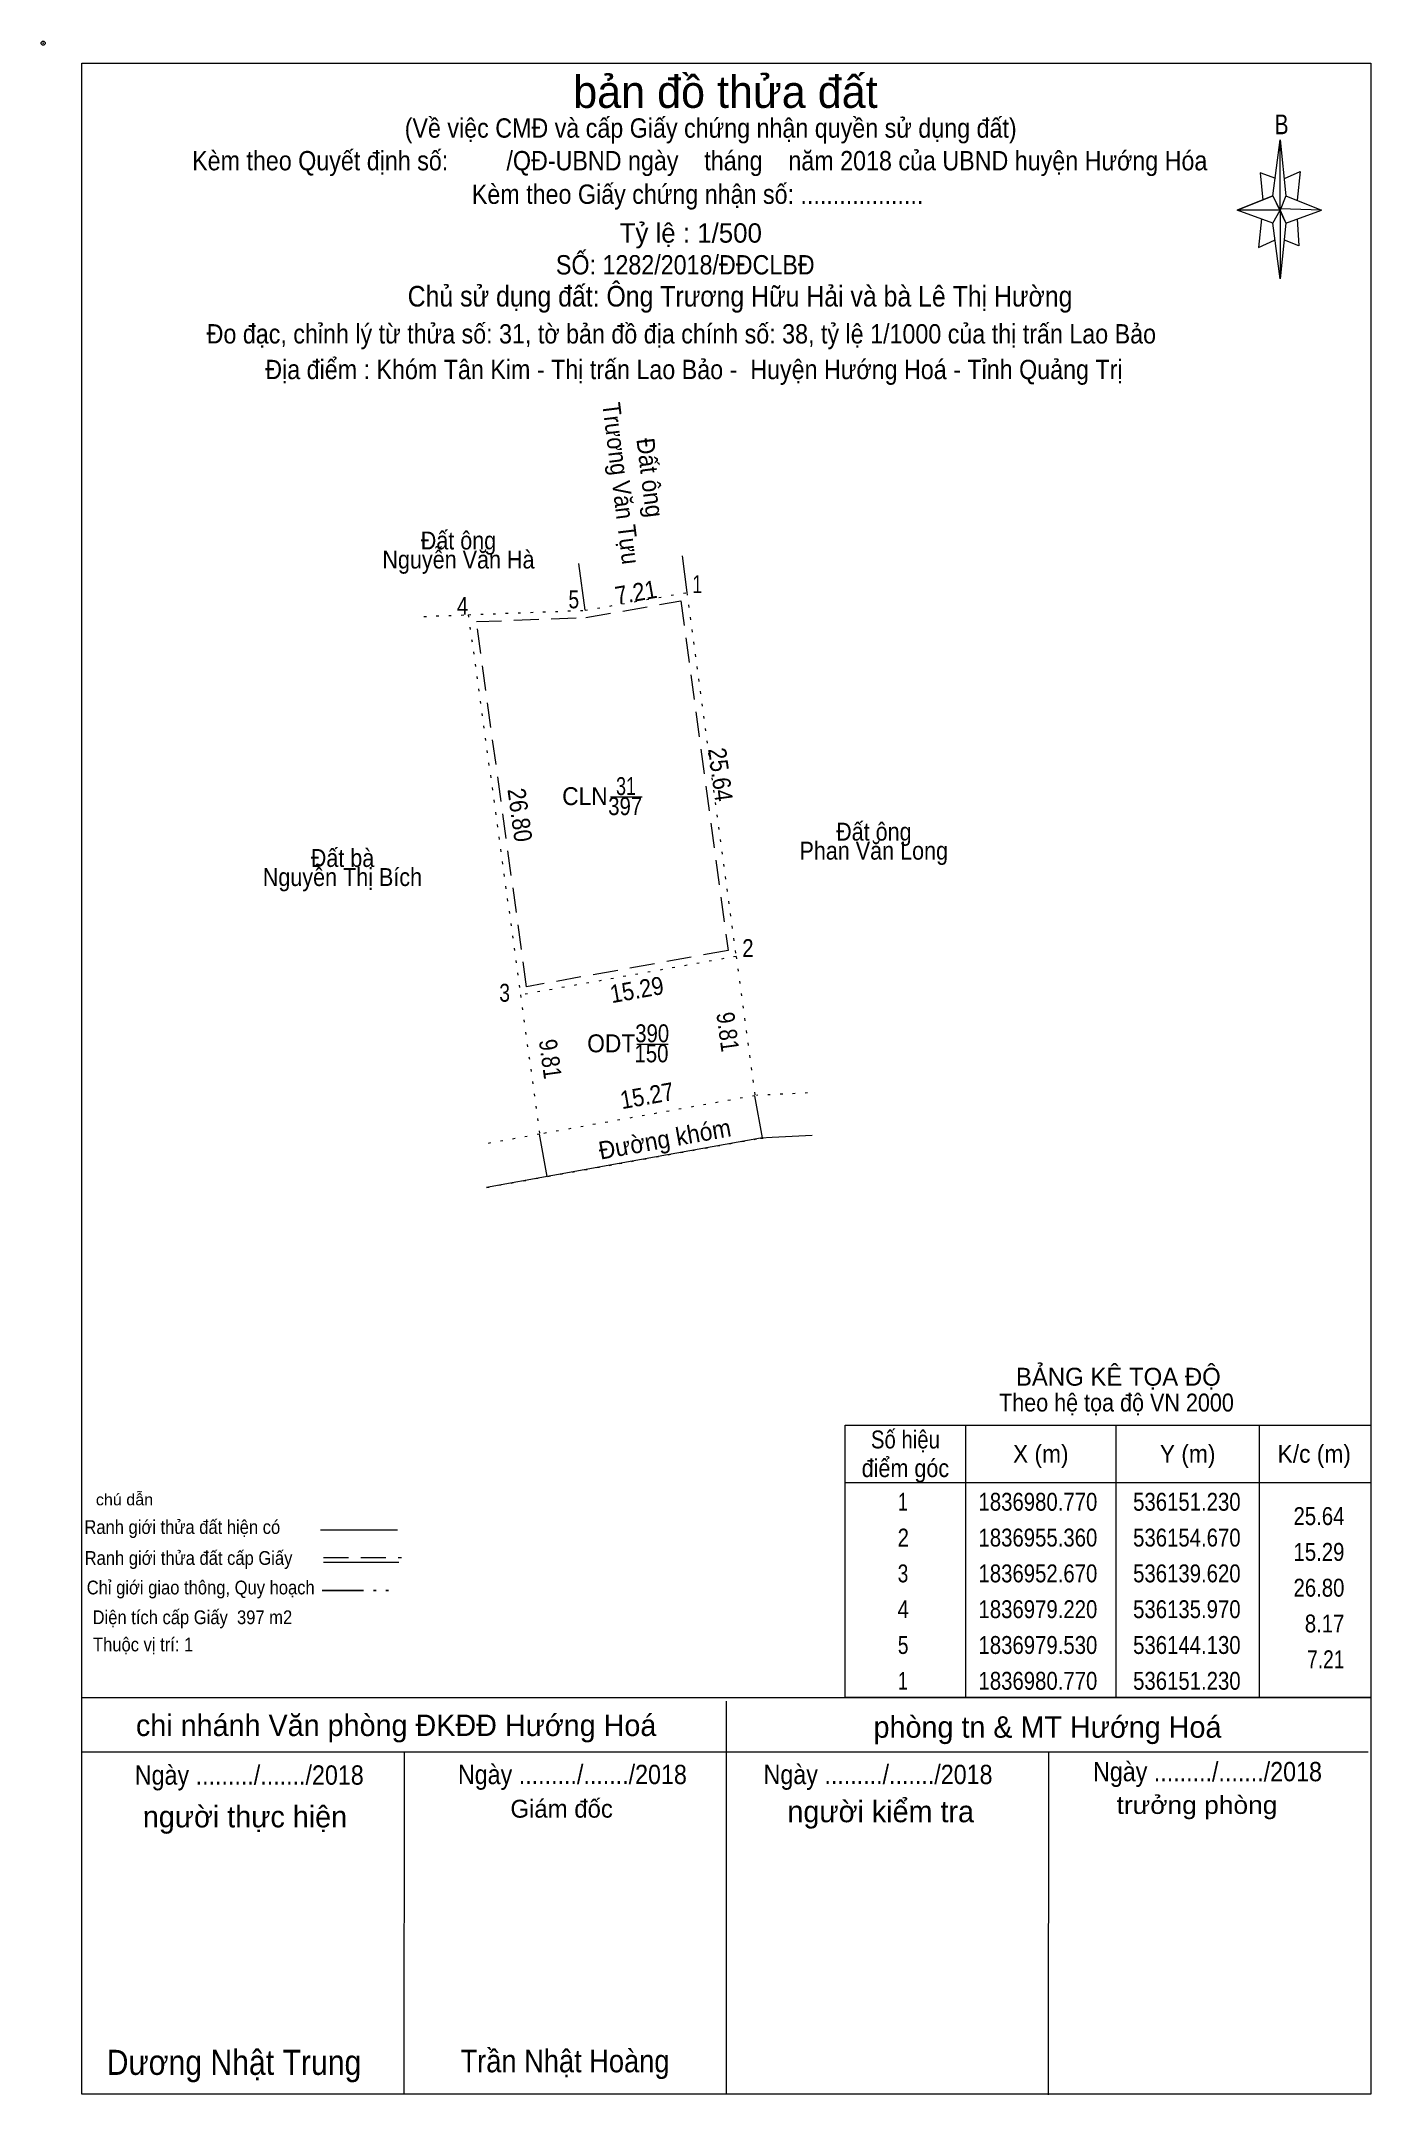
# Model space of a CAD drawing. Header units: metres. Extents: x 535666 to 536199, y 1836876 to 1837032.
# Drawn here: x 536106.1 to 536199, y 1836875.9 to 1837019.3 of the extents above; entities that cross this region are included whole.
import ezdxf
from ezdxf.enums import TextEntityAlignment as Align

# ---------------------------------------------------------------- set-up
doc = ezdxf.new("R2010")
doc.units = ezdxf.units.M
doc.header["$LTSCALE"] = 0.58
doc.header["$PDMODE"] = 32
doc.header["$PDSIZE"] = 0.29
for name, pattern in [('DASH_DOUBLE_DOT', [9.2, 5, -1.2, 0.3, -1.2, 0.3, -1.2]), ('DOTTED', [1.5, 0.3, -1.2]), ('MEDIUM_DASHED', [4.5, 3, -1.5])]:
    doc.linetypes.add(name, pattern=pattern)
for name, color, linetype, lineweight in [('1', 7, 'DOTTED', 13), ('10', 7, 'DOTTED', 13), ('17', 7, 'Continuous', 13), ('5', 7, 'Continuous', 13), ('6', 7, 'Continuous', 13), ('63', 7, 'Continuous', 13)]:
    doc.layers.add(name, color=color, linetype=linetype, lineweight=lineweight)
doc.layers.add('23', color=7, linetype='Continuous')
doc.layers.add('34', color=7, linetype='Continuous')

msp = doc.modelspace()

# ---------------------------------------------------------------- texts
at = {"layer": '1'}
for s, width, p in [('31', 0.75, (536146.985, 1836966.63)), ('CLN', 0.95, (536144.115, 1836965.93)), ('397', 0.85, (536146.925, 1836965.23)), ('ODT', 0.95, (536145.95, 1836948.67)), ('390', 0.85, (536148.81, 1836949.37)), ('150', 0.85, (536148.76, 1836947.97))]:
    msp.add_text(s, height=1.25, dxfattribs=dict(at, width=width)).set_placement(p, align=Align.CENTER)
at = {"layer": '23'}
for s, width, p in [('Trương Văn Tựu', 0.9, (536146.0214, 1836988.3172)), ('Đất ông', 0.95, (536148.0491, 1836988.7172))]:
    msp.add_text(s, height=1.25, rotation=277.098, dxfattribs=dict(at, width=width)).set_placement(p, align=Align.CENTER)
at = {"layer": '23', "width": 0.9}
for s, p in [('Đất ông', (536135.285, 1836983.78)), ('Nguyễn Văn Hà', (536135.285, 1836982.45)), ('Đất ông', (536164.285, 1836963.45)), ('Đất bà', (536127.19, 1836961.61)), ('Phan Văn Long', (536164.28, 1836962.12)), ('Nguyễn Thị Bích', (536127.185, 1836960.28))]:
    msp.add_text(s, height=1.25, dxfattribs=at).set_placement(p, align=Align.CENTER)
at = {"layer": '34', "width": 0.9}
msp.add_text('Chủ sử dụng đất: Ông Trương Hữu Hải và bà Lê Thị Hường', height=1.44, dxfattribs=at).set_placement((536131.74, 1837000.74))
at = {"layer": '5'}
for s, height, p in [('bản đồ thửa đất', 2.25, (536153.925, 1837014.61)), ('Tỷ lệ : 1/500', 1.35, (536151.505, 1837005.2))]:
    msp.add_text(s, height=height, dxfattribs=at).set_placement(p, align=Align.CENTER)
for s, height, width, p in [('(Về việc CMĐ và cấp Giấy chứng nhận quyền sử dụng đất)', 1.35, 0.9, (536152.895, 1837012.53)), ('B', 1.378, 0.8, (536192.75, 1837012.77)), ('Kèm theo Quyết định số:         /QĐ-UBND ngày    tháng    năm 2018 của UBND huyện Hướng Hóa', 1.35, 0.9, (536152.13, 1837010.25)), ('Kèm theo Giấy chứng nhận số: ...................', 1.35, 0.9, (536151.98, 1837007.91)), ('SỐ: 1282/2018/ĐĐCLBĐ', 1.35, 0.9, (536151.12, 1837002.98)), ('Đo đạc, chỉnh lý từ thửa số: 31, tờ bản đồ địa chính số: 38, tỷ lệ 1/1000 của thị trấn Lao Bảo', 1.35, 0.9, (536150.845, 1836998.16)), ('Địa điểm : Khóm Tân Kim - Thị trấn Lao Bảo -  Huyện Hướng Hoá - Tỉnh Quảng Trị ', 1.35, 0.9, (536151.95, 1836995.67)), ('chú dẫn', 0.7999, 1.05, (536111.97, 1836917.04)), ('Ranh giới thửa đất hiện có ', 0.96, 0.9, (536116.165, 1836915.04)), ('Ranh giới thửa đất cấp Giấy', 0.96, 0.9, (536116.44, 1836912.88)), ('Chỉ giới giao thông, Quy hoạch', 0.96, 0.9, (536117.29, 1836910.82)), ('Diện tích cấp Giấy  397 m2', 0.96, 0.9, (536116.71, 1836908.74)), ('Thuộc vị trí: 1', 0.96, 0.9, (536113.27, 1836906.84))]:
    msp.add_text(s, height=height, dxfattribs=dict(at, width=width)).set_placement(p, align=Align.CENTER)
at = {"layer": '6'}
for s, height, p in [('BẢNG KÊ TỌA ĐỘ', 1.25, (536181.355, 1836925.39)), ('chi nhánh Văn phòng ĐKĐĐ Hướng Hoá', 1.5, (536130.935, 1836900.93)), ('phòng tn & MT Hướng Hoá', 1.5, (536176.41, 1836900.81)), ('Giám đốc', 1.25, (536142.49, 1836895.23)), ('người kiểm tra', 1.5, (536164.765, 1836894.91)), ('người thực hiện', 1.5, (536120.38, 1836894.55))]:
    msp.add_text(s, height=height, dxfattribs=at).set_placement(p, align=Align.CENTER)
for s, height, width, p in [('Theo hệ tọa độ VN 2000', 1.25, 0.9, (536181.225, 1836923.59)), ('Ngày ........./......./2018', 1.35, 0.9, (536187.58, 1836897.77)), ('Ngày ........./......./2018', 1.35, 0.9, (536120.68, 1836897.53)), ('Ngày ........./......./2018', 1.35, 0.9, (536143.24, 1836897.57)), ('Ngày ........./......./2018', 1.35, 0.9, (536164.58, 1836897.57)), ('trưởng phòng', 1.25, 1.1, (536186.845, 1836895.49)), ('Dương Nhật Trung', 1.75, 0.9, (536119.615, 1836877.27)), ('Trần Nhật Hoàng', 1.58, 0.9, (536142.725, 1836877.45))]:
    msp.add_text(s, height=height, dxfattribs=dict(at, width=width)).set_placement(p, align=Align.CENTER)
at = {"layer": '63'}
for s, width, p in [(' 5', 0.8, (536143.71, 1836979.67)), (' 1', 0.75, (536152.31, 1836980.73)), (' 4', 0.85, (536135.97, 1836979.22)), (' 2', 0.85, (536155.89, 1836955.32)), (' 3', 0.8, (536138.88, 1836952.2)), ('25.64', 0.85, (536197.14, 1836915.66)), ('15.29', 0.85, (536197.14, 1836913.16)), ('26.80', 0.85, (536197.14, 1836910.66)), ('8.17', 0.85, (536197.14, 1836908.16)), ('7.21', 0.8, (536197.14, 1836905.66))]:
    msp.add_text(s, height=1.25, dxfattribs=dict(at, width=width)).set_placement(p, align=Align.RIGHT)
for s, rotation, width, p in [('7.21', 9.907, 0.9, (536147.7825, 1836980.1684)), ('25.64', 277.71, 0.9, (536152.9647, 1836967.9788)), ('26.80', 277.828, 0.9, (536138.9591, 1836965.1551)), ('15.29', 10.134, 0.9, (536147.845, 1836952.4269)), ('9.81', 277.676, 0.85, (536153.4696, 1836950.0135)), ('9.81', 277.791, 0.85, (536141.083, 1836948.1197)), ('15.27', 10.147, 0.9, (536148.5549, 1836945.0256)), ('Đường khóm', 10.167, 0.95, (536149.7997, 1836941.9947))]:
    msp.add_text(s, height=1.25, rotation=rotation, dxfattribs=dict(at, width=width)).set_placement(p, align=Align.CENTER)
for s, width, p in [('Số hiệu', 0.85, (536166.49, 1836921.01)), ('X (m)', 0.95, (536175.94, 1836920.01)), ('Y (m)', 0.95, (536186.195, 1836920.01)), ('K/c (m)', 0.95, (536195.035, 1836920.01)), ('điểm góc', 0.9, (536166.49, 1836919.01)), (' 1', 0.75, (536166.14, 1836916.66)), ('1836980.770', 0.85, (536175.74, 1836916.66)), ('536151.230', 0.85, (536186.14, 1836916.66)), (' 2', 0.85, (536166.145, 1836914.16)), ('1836955.360', 0.85, (536175.74, 1836914.16)), ('536154.670', 0.85, (536186.14, 1836914.16)), (' 3', 0.8, (536166.135, 1836911.66)), ('1836952.670', 0.85, (536175.74, 1836911.66)), ('536139.620', 0.85, (536186.14, 1836911.66)), (' 4', 0.85, (536166.14, 1836909.16)), ('1836979.220', 0.85, (536175.74, 1836909.16)), ('536135.970', 0.85, (536186.14, 1836909.16)), (' 5', 0.8, (536166.145, 1836906.66)), ('1836979.530', 0.85, (536175.74, 1836906.66)), ('536144.130', 0.85, (536186.14, 1836906.66)), (' 1', 0.75, (536166.14, 1836904.16)), ('1836980.770', 0.85, (536175.74, 1836904.16)), ('536151.230', 0.85, (536186.14, 1836904.16))]:
    msp.add_text(s, height=1.25, dxfattribs=dict(at, width=width)).set_placement(p, align=Align.CENTER)

# ---------------------------------------------------------------- linework, layer by layer
at = {"layer": '1', "linetype": 'MEDIUM_DASHED'}
msp.add_lwpolyline([(536150.8, 1836980.19), (536154.11, 1836955.77), (536140.04, 1836953.25), (536136.54, 1836978.74), (536144.18, 1836979.03)], close=True, dxfattribs=at)
at = {"layer": '10', "linetype": 'Continuous'}
for p, q in [((536144.13, 1836979.53), (536143.68, 1836982.79)), ((536150.91, 1836983.34), (536151.23, 1836980.77)), ((536156.38, 1836942.67), (536146.51, 1836940.9)), ((536157.19, 1836942.71), (536156.38, 1836942.67)), ((536159.97, 1836942.85), (536157.19, 1836942.71)), ((536146.51, 1836940.9), (536137.25, 1836939.24))]:
    msp.add_line(p, q, dxfattribs=at)
at = {"layer": '10'}
for p, q in [((536151.23, 1836980.77), (536154.67, 1836955.36)), ((536135.97, 1836979.22), (536139.62, 1836952.67)), ((536154.67, 1836955.36), (536155.98, 1836945.64)), ((536159.66, 1836945.83), (536156.09, 1836945.66))]:
    msp.add_line(p, q, dxfattribs=at)
for points in [[(536132.87, 1836979.1), (536135.97, 1836979.22), (536144.13, 1836979.53), (536151.23, 1836980.77)], [(536154.67, 1836955.36), (536139.62, 1836952.67), (536140.95, 1836942.95)], [(536155.98, 1836945.64), (536140.95, 1836942.95), (536136.92, 1836942.23)], [(536137.25, 1836939.23), (536146.51, 1836940.9), (536156.38, 1836942.67), (536157.19, 1836942.71)]]:
    msp.add_lwpolyline(points, dxfattribs=at)
at = {"layer": '17'}
for p, q in [((536153.99, 1836875.89), (536154.01, 1836903.37)), ((536131.49, 1836875.91), (536131.51, 1836899.83)), ((536176.49, 1836875.87), (536176.51, 1836899.83))]:
    msp.add_line(p, q, dxfattribs=at)
at = {"layer": '5'}
for p, q in [((536192.15, 1837008.47), (536192.65, 1837012.37)), ((536193.05, 1837008.47), (536195.55, 1837007.47)), ((536192.15, 1837006.57), (536189.65, 1837007.47)), ((536193.85, 1837006.87), (536193.95, 1837004.97)), ((536193.05, 1837006.57), (536192.65, 1837002.67)), ((536193.95, 1837004.97), (536192.95, 1837005.37)), ((536125.66, 1836915.32), (536131.04, 1836915.32)), ((536125.86, 1836913.08), (536131.12, 1836913.08))]:
    msp.add_line(p, q, dxfattribs=at)
at = {"layer": '5', "linetype": 'MEDIUM_DASHED'}
msp.add_line((536125.86, 1836913.4), (536131.3, 1836913.4), dxfattribs=at)
at = {"layer": '5', "linetype": 'DASH_DOUBLE_DOT', "lineweight": 25}
msp.add_line((536125.76, 1836911.1), (536130.98, 1836911.1), dxfattribs=at)
at = {"layer": '5'}
for points in [[(536108.99, 1837017.73), (536198.99, 1837017.73), (536198.99, 1836875.93), (536108.99, 1836875.93)], [(536192.65, 1837012.37), (536193.05, 1837008.47), (536192.65, 1837007.47)], [(536192.65, 1837007.47), (536189.65, 1837007.47), (536192.15, 1837008.47), (536193.05, 1837006.57), (536195.55, 1837007.47), (536192.65, 1837007.57)], [(536192.65, 1837007.47), (536192.65, 1837002.67), (536192.15, 1837006.57)]]:
    msp.add_lwpolyline(points, close=True, dxfattribs=at)
for points in [[(536192.35, 1837009.67), (536191.25, 1837010.07), (536191.45, 1837008.17)], [(536192.95, 1837009.67), (536194.05, 1837010.17), (536193.85, 1837008.17)], [(536192.65, 1837007.47), (536192.15, 1837008.47), (536189.65, 1837007.47)], [(536191.35, 1837006.87), (536191.15, 1837004.87), (536192.25, 1837005.37)], [(536192.65, 1837007.47), (536193.05, 1837006.57), (536195.55, 1837007.47)]]:
    msp.add_lwpolyline(points, dxfattribs=at)
msp.add_point((536106.29, 1837019.13), dxfattribs=at)
at = {"layer": '6'}
for p, q in [((536108.99, 1836903.63), (536198.99, 1836903.63)), ((536108.99, 1836899.83), (536198.79, 1836899.83)), ((536198.99, 1836875.93), (536108.99, 1836875.93))]:
    msp.add_line(p, q, dxfattribs=at)
at = {"layer": '63'}
for p, q in [((536145.9, 1836966.5), (536148.1, 1836966.5)), ((536147.73, 1836949.24), (536149.93, 1836949.24)), ((536156.51, 1836942.69), (536155.98, 1836945.64)), ((536141.48, 1836940), (536140.95, 1836942.95)), ((536170.69, 1836922.63), (536170.69, 1836903.63)), ((536181.19, 1836922.63), (536181.19, 1836903.63)), ((536191.19, 1836922.63), (536191.19, 1836903.63)), ((536162.29, 1836918.63), (536198.99, 1836918.63))]:
    msp.add_line(p, q, dxfattribs=at)
msp.add_lwpolyline([(536162.29, 1836922.63), (536198.99, 1836922.63), (536198.99, 1836903.63), (536162.29, 1836903.63)], close=True, dxfattribs=at)

msp.set_redraw_order([(e.dxf.handle, doc.entitydb.next_handle()) for e in msp.query("TEXT MTEXT ATTDEF DIMENSION ARC_DIMENSION")])  # texts and dimensions are drawn at this point

doc.saveas('drawing.dxf')
